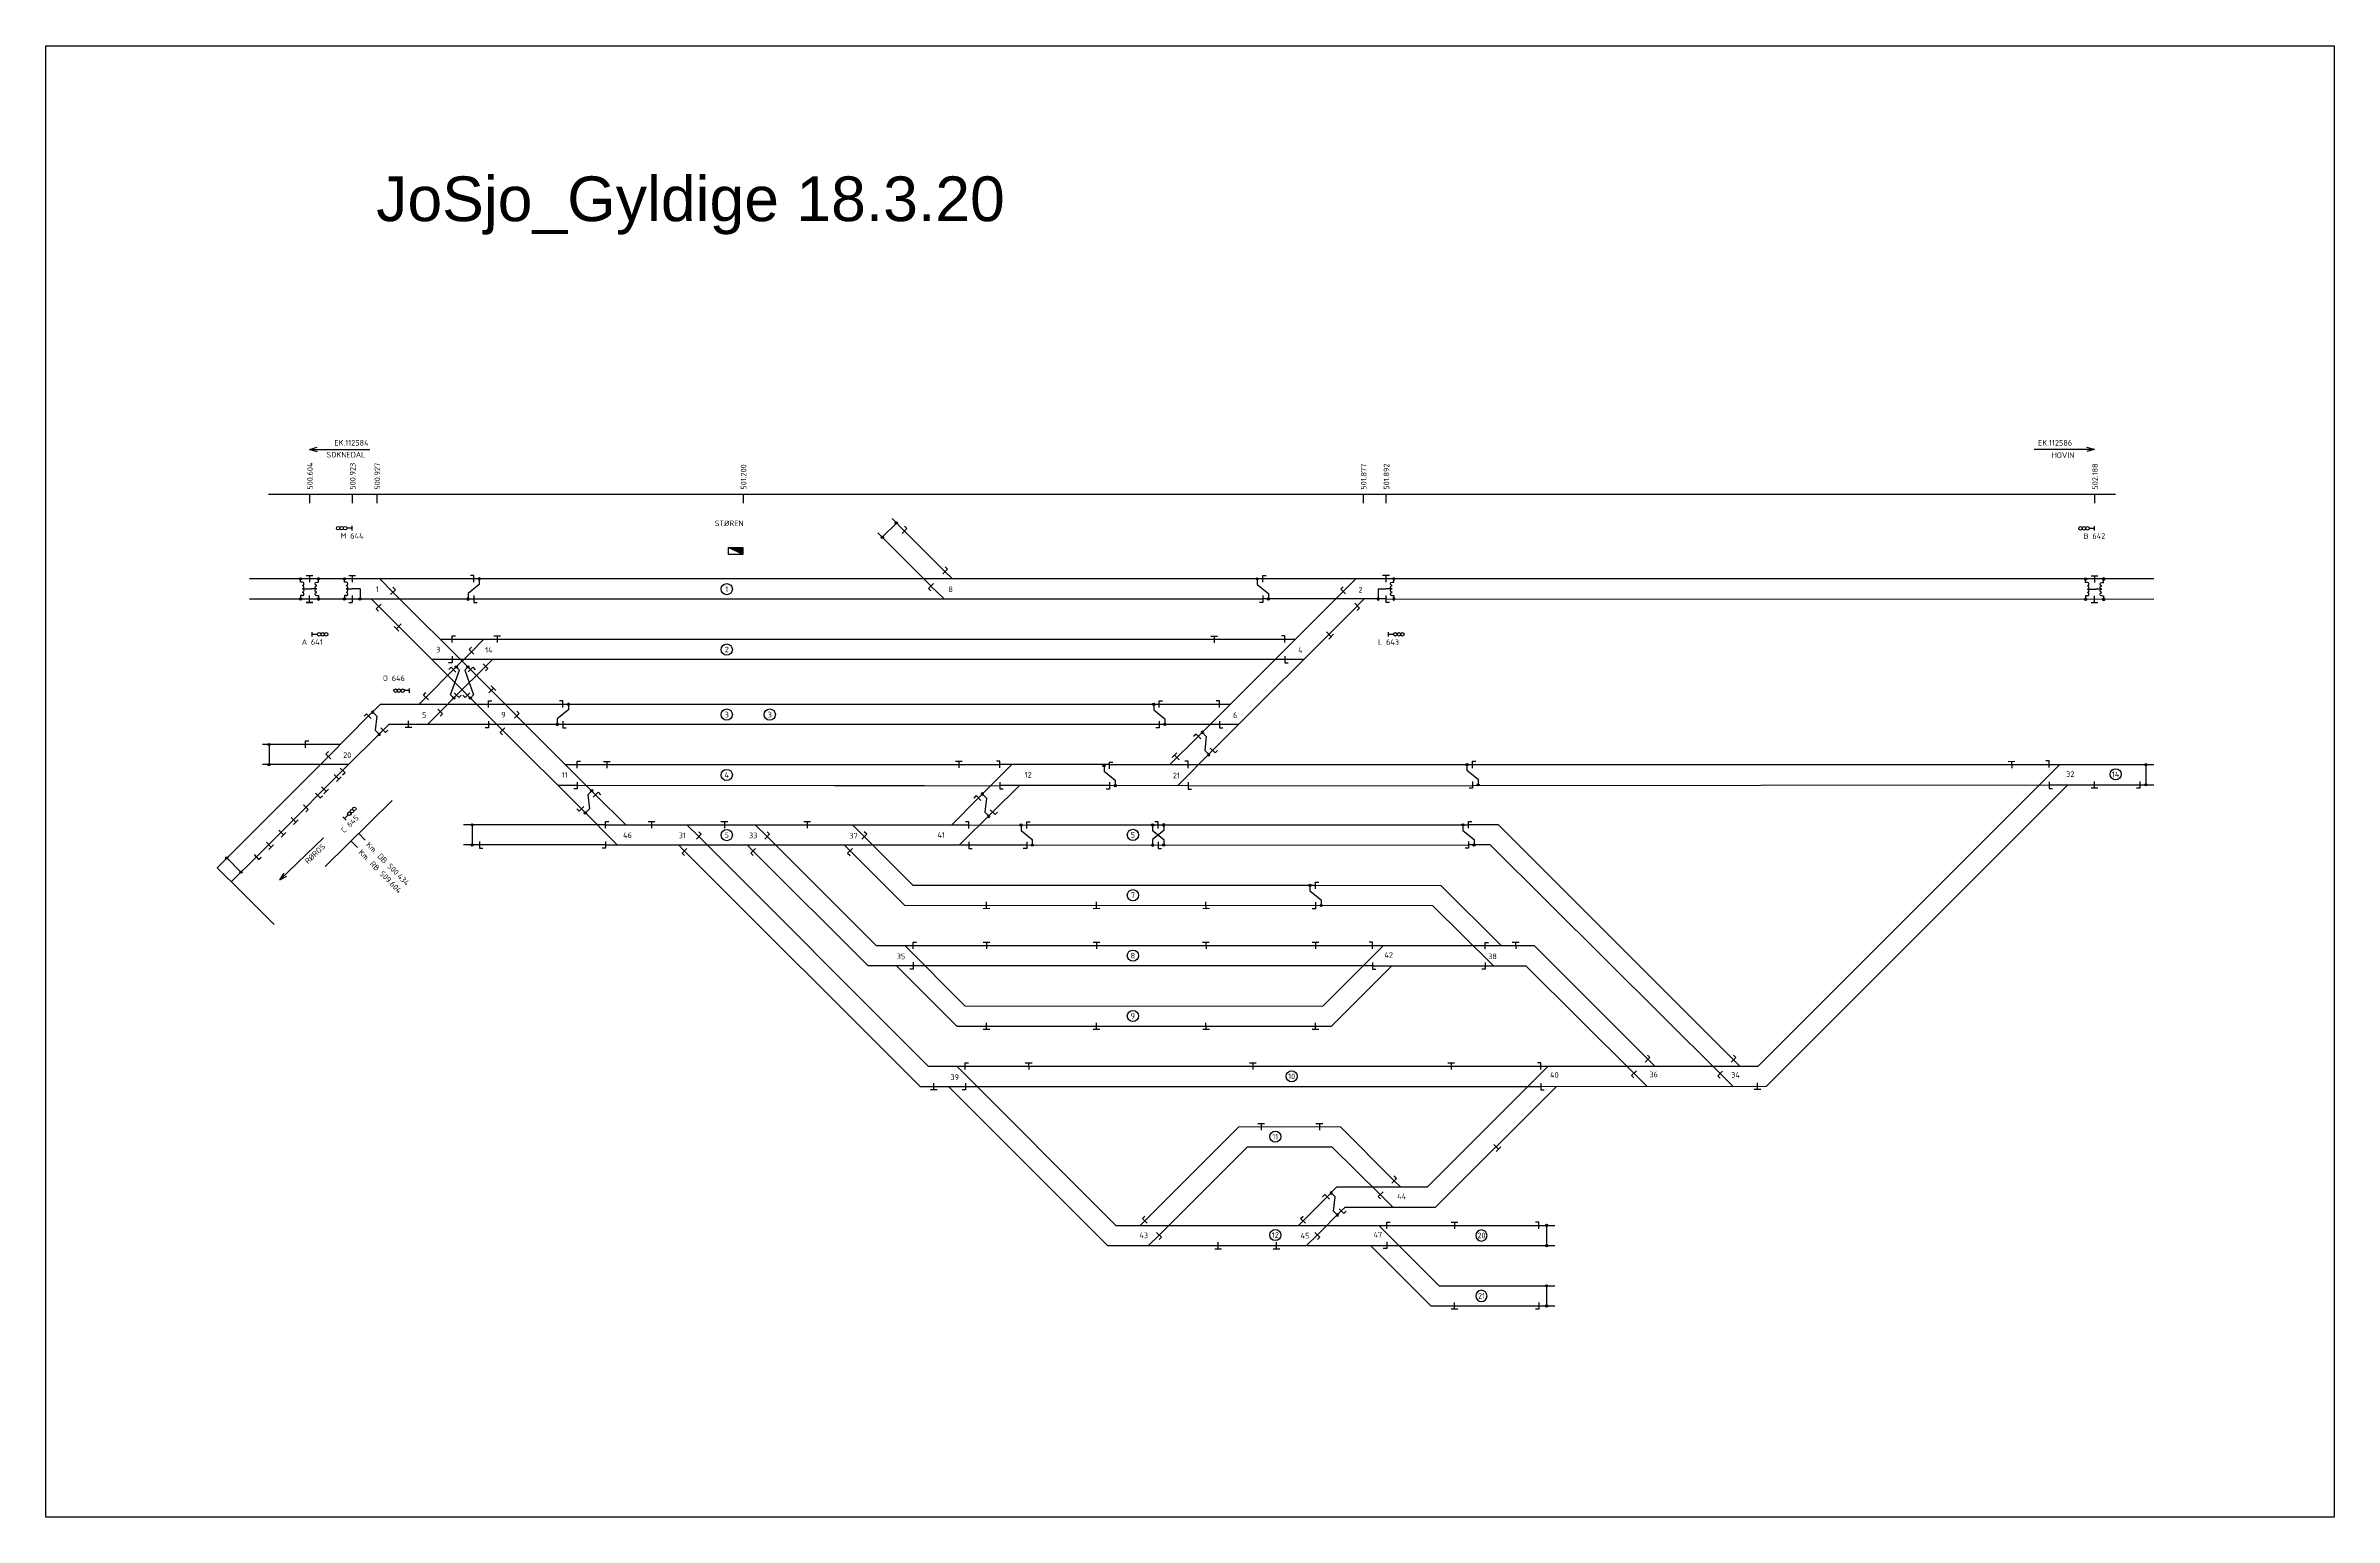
# Model space of a CAD drawing. Header units: metres. Extents: x -951 to 2504, y -1674 to 782.
# Drawn here: x 101 to 1125, y -1674 to -1016 of the extents above; entities that cross this region are included whole.
import ezdxf
from ezdxf.enums import TextEntityAlignment as Align

# ---------------------------------------------------------------- set-up
doc = ezdxf.new("R2010")
doc.units = ezdxf.units.M
doc.layers.get('0').update_dxf_attribs({"color": 211})
doc.layers.add('0-HL', color=6, linetype='Continuous', plot=False)
doc.layers.add('JBTEH_ATT_OBJEKTID', color=2, linetype='Continuous', lineweight=25)
doc.layers.add('NO_Tekst', color=7, linetype='Continuous', lineweight=18)
for name, color, linetype in [('JBTEH_Komponenter', 4, 'Continuous'), ('JBTEH_Komponenter_spornr.', 4, 'Continuous'), ('JBTEH_Skinne_isolert_signal', 240, 'Continuous'), ('JBTEH_Skinne_jordet_retur', 4, 'Continuous'), ('JBTEH_Skinne_jordet_tverrforbinder', 4, 'Continuous'), ('JBTEK_RETURSTRØMKRETS-EKSISTERENDE', 254, 'Continuous'), ('JBTKL-KOMPONENTER', 4, 'Continuous'), ('JBTKL-TEKST25', 2, 'Continuous'), ('PDF_KL-SPOR ISOLERT SKINNE', 1, 'Continuous')]:
    doc.layers.add(name, color=color, linetype=linetype)
doc.styles.add('ISO25', font='iso3098.shx', dxfattribs={"height": 2.5})
doc.styles.add('NO_Normal', font='arial.ttf')

# ---------------------------------------------------------------- blocks, each defined once
blk = doc.blocks.new('EH_Skinneskjot_dobbel')
for p, q in [((-1.5, 1.5), (1.5, 1.5)), ((0, 1.5), (0, -1.5))]:
    blk.add_line(p, q)
blk = doc.blocks.new('EH_Skinneskjot_enkel')
for p, q in [((0, -1.5), (0, 1.5)), ((0, 1.5), (1.5, 1.5))]:
    blk.add_line(p, q)
blk = doc.blocks.new('*U160')
for p, q in [((0, -1), (0, 1)), ((0, 0), (2.3, 0))]:
    blk.add_line(p, q)
for centre in [(3.1, 0), (4.7, 0), (6.2, 0)]:
    blk.add_circle(centre, 0.781)
at = {"layer": 'JBTKL-TEKST25', "style": 'ISO25'}
blk.add_attdef('X', text='', height=2.5, dxfattribs=at).set_placement((0, -4.7), align=Align.CENTER)
blk = doc.blocks.new('35 Spornummer')
blk.add_circle((0, 2.5), 2.5)
at = {"layer": 'JBTKL-TEKST25', "style": 'ISO25'}
blk.add_attdef('X', text='', height=2.5, dxfattribs=at).set_placement((0, 2.5), align=Align.MIDDLE)
blk = doc.blocks.new('EH_Koblingspunkt')
h = blk.add_hatch(color=256)
h.dxf.hatch_style = 1
edge = h.paths.add_edge_path()
edge.add_arc((0, 0), 0.5, 0, 360)
blk.add_circle((0, 0), 0.5)
blk = doc.blocks.new('Tverrforbinder')
at = {"layer": 'JBTEH_Skinne_jordet_retur'}
blk.add_line((0, 9), (0, 0), dxfattribs=at)
at = {"layer": 'JBTEH_Komponenter'}
for p in [(0, 9), (0, 0)]:
    blk.add_blockref('EH_Koblingspunkt', p, dxfattribs=at)
blk = doc.blocks.new('*U159')
for p, q in [((0, 0), (-2.3, 0)), ((0, -1), (0, 1))]:
    blk.add_line(p, q)
for centre in [(-6.2, 0), (-4.7, 0), (-3.1, 0)]:
    blk.add_circle(centre, 0.781)
at = {"layer": 'JBTKL-TEKST25', "style": 'ISO25'}
blk.add_attdef('X', text='', height=2.5, dxfattribs=at).set_placement((0, -4.7), align=Align.CENTER)
blk = doc.blocks.new('19 Stasjon')
at = {"linetype": 'ByBlock'}
blk.add_hatch(color=0, dxfattribs=at).paths.add_polyline_path([(6.4, 3.2), (0, 3.2), (6.4, 0)])
at = {"color": 0, "linetype": 'ByBlock'}
blk.add_line((6.4, 0), (0, 3.2), dxfattribs=at)
blk.add_lwpolyline([(0, 3.2), (6.4, 3.2), (6.4, 0), (0, 0)], close=True, dxfattribs=at)
blk = doc.blocks.new('EH_Overkast')
for p, q in [((0, 7.5), (0, 10.5)), ((0, 10.5), (1.5, 10.5)), ((-2.5, 9), (-2.5, 6.5)), ((-2.5, 6.5), (2.5, 2.5)), ((0, 1.5), (0, -1.5)), ((2.5, 2.5), (2.5, 0)), ((0, -1.5), (-1.5, -1.5))]:
    blk.add_line(p, q)
for p in [(-2.5, 9), (2.5, 0)]:
    blk.add_blockref('EH_Koblingspunkt', p)
blk = doc.blocks.new('EH_IMP_01')
for p, q in [((0, 7.5), (0, 9)), ((0.8, 7.5), (0, 7.5)), ((0.8, 1.5), (0, 1.5)), ((0, 1.5), (0, 0)), ((0.8, 4.5), (3.5, 4.5))]:
    blk.add_line(p, q)
at = {"linetype": 'ByBlock'}
blk.add_lwpolyline([(0, 0.8), (0, 0)], dxfattribs=at)
for centre in [(0.8, 6.8), (0.8, 5.2), (0.8, 3.8), (0.8, 2.2)]:
    blk.add_arc(centre, 0.75, 270, 90)
for p in [(0, 9), (0, 0)]:
    blk.add_blockref('EH_Koblingspunkt', p)
at = {"layer": 'JBTEH_ATT_OBJEKTID', "style": 'ISO25', "flags": 4}
blk.add_attdef('OBJEKTID', text='', height=2.5, dxfattribs=at).set_placement((0, -3.2), align=Align.MIDDLE)
blk = doc.blocks.new('EH_IMPx2_01')
for p, q in [((-1.5, 10.5), (1.5, 10.5)), ((0, 10.5), (0, 7.5)), ((-0.5, 4.5), (0.5, 4.5)), ((0, -1.5), (0, 1.5)), ((-1.5, -1.5), (1.5, -1.5))]:
    blk.add_line(p, q)
for name, p in [('EH_IMP_01', (-4, 0)), ('EH_Koblingspunkt', (-4, 9)), ('EH_Koblingspunkt', (-4, 0)), ('EH_Koblingspunkt', (4, 9)), ('EH_Koblingspunkt', (4, 0))]:
    blk.add_blockref(name, p)
at = {"xscale": -1}
blk.add_blockref('EH_IMP_01', (4, 0), dxfattribs=at)
at = {"layer": 'JBTEH_ATT_OBJEKTID', "style": 'ISO25'}
blk.add_attdef('OBJEKTID-1', text='', height=2.5, dxfattribs=at).set_placement((-4, -5.3), align=Align.RIGHT)
blk.add_attdef('OBJEKTID-2', (4, -5.3), '', height=2.5, dxfattribs=at)
blk = doc.blocks.new('*U124')
for p, q in [((-1.5, 10.5), (0, 10.5)), ((0, 10.5), (1.5, 10.5)), ((0, 10.5), (0, 7.5)), ((3.5, 4.5), (0, 4.5)), ((0, 1.5), (0, -1.5)), ((3.5, 4.5), (3.5, 0)), ((-1.5, -1.5), (0, -1.5))]:
    blk.add_line(p, q)
for name, p in [('EH_IMP_01', (-3.5, 0)), ('EH_Koblingspunkt', (-3.5, 9)), ('EH_Koblingspunkt', (-3.5, 0)), ('EH_Koblingspunkt', (3.5, 0))]:
    blk.add_blockref(name, p)
at = {"layer": 'JBTEH_ATT_OBJEKTID', "style": 'ISO25', "flags": 4}
blk.add_attdef('OBJEKTID', text='', height=2.5, dxfattribs=at).set_placement((0, -4), align=Align.MIDDLE)
blk = doc.blocks.new('*U125')
for p, q in [((0, 10.5), (-1.5, 10.5)), ((1.5, 10.5), (0, 10.5)), ((0, 10.5), (0, 7.5)), ((-3.5, 4.5), (-3.5, 0)), ((-3.5, 4.5), (0, 4.5)), ((0, 1.5), (0, -1.5)), ((1.5, -1.5), (0, -1.5))]:
    blk.add_line(p, q)
at = {"xscale": -1, "rotation": 8.633094239485217e-12}
for name, p in [('EH_Koblingspunkt', (-3.5, 0)), ('EH_IMP_01', (3.5, 0)), ('EH_Koblingspunkt', (3.5, 9)), ('EH_Koblingspunkt', (3.5, 0))]:
    blk.add_blockref(name, p, dxfattribs=at)
at = {"layer": 'JBTEH_ATT_OBJEKTID', "style": 'ISO25', "flags": 4}
blk.add_attdef('OBJEKTID', text='', height=2.5, dxfattribs=at).set_placement((0, -4), align=Align.MIDDLE)
blk = doc.blocks.new('*U207')
for p, q in [((0, 0), (-2.3, 0)), ((0, -1), (0, 1))]:
    blk.add_line(p, q)
for centre in [(-6.2, 0), (-4.7, 0), (-3.1, 0)]:
    blk.add_circle(centre, 0.781)
at = {"layer": 'JBTKL-TEKST25', "style": 'ISO25'}
blk.add_attdef('X', text='', height=2.5, dxfattribs=at).set_placement((-7, 4.3), align=Align.CENTER)

msp = doc.modelspace()

# ---------------------------------------------------------------- linework, layer by layer
msp.add_lwpolyline([(101.2, -1016), (1124.7, -1016), (1124.7, -1674.1), (101.2, -1674.1)], close=True)
at = {"layer": '0-HL', "flags": 128}
msp.add_lwpolyline([(177.9, -1383.6), (188.6, -1394.3), (203.3, -1409)], dxfattribs=at)
at = {"layer": 'JBTEH_Skinne_isolert_signal', "flags": 128}
for points in [[(739.3, -1337.5), (997.2, -1337.5)], [(612.1, -1346.9), (739.3, -1346.8)], [(997.2, -1346.5), (1037.8, -1346.5)], [(669.1, -1391.4), (725.1, -1391.5)], [(485.3, -1400.4), (669.1, -1400.5)], [(489.1, -1418.4), (694.6, -1418.4)], [(676.2, -1454.5), (703.2, -1427.5)], [(694.6, -1427.5), (744.9, -1427.5)], [(508.6, -1454.4), (676.2, -1454.5)], [(512.4, -1472.4), (769.9, -1472.4)], [(492.1, -1481.4), (512.5, -1481.4)], [(722.8, -1535.4), (776.9, -1481.4)], [(769.9, -1481.4), (870.8, -1481.3)], [(634.8, -1499.5), (680.2, -1499.4)], [(663.5, -1541.5), (674.3, -1530.8)], [(703.7, -1535.4), (698, -1529.8)], [(680.6, -1537.1), (682.3, -1535.4)], [(682.3, -1535.4), (722.8, -1535.4)], [(700.9, -1543.6), (769, -1543.6)], [(576.1, -1552.6), (700.9, -1552.6)], [(594.4, -1552.6), (599.2, -1547.9)], [(665.1, -1552.6), (669.9, -1547.8)], [(720.7, -1579.6), (769, -1579.6)]]:
    msp.add_lwpolyline(points, dxfattribs=at)
at = {"layer": 'JBTEH_Skinne_isolert_signal'}
for points in [[(536.7, -1346.8), (524.6, -1358.8)], [(577, -1346.8), (527.9, -1346.8)], [(870.8, -1481.3), (1005.6, -1346.5)], [(347.1, -1351), (360.6, -1364.4)], [(506.3, -1364.5), (506.3, -1364.5), (506.3, -1364.5), (518.3, -1352.4)], [(351.6, -1364.4), (514.1, -1364.4)], [(386.8, -1376.1), (492.2, -1481.4)], [(417.5, -1376.1), (468.9, -1427.4)], [(460.9, -1376), (485.3, -1400.4)], [(514.1, -1373.4), (539.9, -1373.4)], [(468.8, -1427.4), (489.2, -1427.4)], [(481.6, -1427.4), (508.6, -1454.4)], [(504.9, -1481.4), (576.1, -1552.6)]]:
    msp.add_lwpolyline(points, dxfattribs=at)
at = {"layer": 'JBTEH_Skinne_isolert_signal', "lineweight": 25}
for points in [[(388.1, -1364.5), (393.3, -1369.7)], [(418.7, -1364.5), (423.9, -1369.7)], [(462.1, -1364.5), (467.3, -1369.7)], [(539.9, -1364.4), (598.7, -1364.4)], [(598.7, -1373.5), (737.5, -1373.4)], [(693.7, -1552.6), (720.7, -1579.6)]]:
    msp.add_lwpolyline(points, dxfattribs=at)
at = {"layer": 'JBTEH_Skinne_jordet_retur'}
for points in [[(485.3, -1233), (479.7, -1227.4)], [(497, -1257.5), (473.3, -1233.8)], [(645.5, -1254.4), (292.6, -1254.4)], [(506.7, -1254.4), (503.4, -1251.2)], [(238.3, -1263.4), (292.6, -1263.4)], [(246.8, -1263.4), (250.1, -1266.6)], [(256.5, -1260.3), (291.2, -1295)], [(616.6, -1324.9), (681.4, -1260.1)], [(700.6, -1263.4), (645.5, -1263.4)], [(687.7, -1266.4), (690.8, -1263.4)], [(277.6, -1281.4), (282.9, -1281.4)], [(291.6, -1287), (283.6, -1295)], [(655.3, -1281.4), (660.1, -1281.4)], [(283.7, -1307.7), (282.3, -1306.3), (286.2, -1295.2), (284.8, -1293.8)], [(655.3, -1290.4), (282.9, -1290.4)], [(290, -1293.8), (288.6, -1295.2), (292.5, -1306.3), (292.5, -1306.3), (291.1, -1307.7)], [(301, -1290.4), (298, -1293.4)], [(271.2, -1307.4), (268.2, -1310.5)], [(284.9, -1306.4), (277.6, -1313.8)], [(289.8, -1306.4), (305.5, -1322.1)], [(245.6, -1315.7), (250.9, -1310.5), (299.2, -1310.5)], [(332.5, -1319.5), (299.2, -1319.5)], [(311.9, -1315.8), (347.1, -1351)], [(332.5, -1310.5), (599.2, -1310.5)], [(626.2, -1319.5), (599.2, -1319.5)], [(626.2, -1310.5), (631, -1310.5)], [(198.2, -1328.4), (217.4, -1328.4)], [(252.1, -1322.1), (234, -1340.1)], [(227.6, -1333.8), (177.9, -1383.6)], [(236.6, -1337.5), (198.2, -1337.5)], [(333.7, -1337.5), (338.9, -1337.5)], [(518.3, -1352.4), (533.3, -1337.4)], [(577, -1337.5), (527.9, -1337.4)], [(607.4, -1346.9), (623, -1331.2)], [(612.1, -1337.5), (739.3, -1337.5)], [(867, -1472.4), (1001.9, -1337.5)], [(997.2, -1337.5), (1044, -1337.5)], [(453.9, -1346.9), (338.9, -1346.8)], [(494, -1346.9), (453.9, -1346.9)], [(494, -1346.9), (527.9, -1346.8)], [(612.1, -1346.9), (577, -1346.8)], [(739.3, -1346.8), (997.2, -1346.5)], [(1037.8, -1346.5), (1044, -1346.5)], [(222.8, -1351.3), (217.6, -1356.6)], [(340.8, -1357.3), (356.8, -1373.4), (356.8, -1373.4)], [(524.6, -1358.8), (509.9, -1373.4), (509.9, -1373.4)], [(351.6, -1364.4), (288, -1364.4)], [(393.3, -1369.7), (495.9, -1472.4)], [(423.9, -1369.7), (472.6, -1418.4)], [(467.3, -1369.7), (489, -1391.4)], [(514.1, -1364.5), (539.9, -1364.4)], [(596.2, -1364.5), (596.2, -1367), (601.2, -1371), (601.2, -1371), (601.2, -1373.4)], [(598.7, -1364.4), (737.5, -1364.4)], [(195.4, -1378.8), (184.2, -1389.9)], [(295.2, -1373.4), (288.1, -1373.4)], [(351.6, -1373.4), (514.1, -1373.4)], [(384.2, -1373.4), (386.8, -1376.1)], [(414.9, -1373.4), (417.5, -1376.1)], [(458.3, -1373.4), (460.9, -1376)], [(539.9, -1373.4), (598.7, -1373.5)], [(850, -1475.6), (747.2, -1373.4), (737.5, -1373.4)], [(489, -1391.4), (669.1, -1391.4)], [(669.1, -1400.4), (721.4, -1400.5)], [(748.7, -1427.5), (721.4, -1400.5)], [(472.6, -1418.4), (489.1, -1418.4)], [(485.4, -1418.4), (512.3, -1445.4)], [(672.4, -1445.5), (699.5, -1418.4)], [(694.6, -1418.4), (744.9, -1418.4)], [(489.2, -1427.4), (694.6, -1427.4)], [(744.9, -1427.5), (763.2, -1427.5)], [(811.5, -1475.5), (763.2, -1427.5)], [(512.3, -1445.4), (672.4, -1445.5)], [(495.9, -1472.4), (512.4, -1472.4)], [(508.6, -1472.4), (579.8, -1543.6)], [(719.1, -1526.4), (773.1, -1472.4)], [(769.9, -1472.4), (867, -1472.4)], [(820.8, -1472.4), (817.7, -1469.3)], [(858.9, -1472.4), (856, -1469.5)], [(512.5, -1481.4), (769.9, -1481.4)], [(599.2, -1547.9), (638.6, -1508.4)], [(638.6, -1508.4), (676.5, -1508.4)], [(698, -1529.8), (676.4, -1508.4)], [(707.1, -1526.4), (704.3, -1523.6)], [(674.3, -1530.8), (678.6, -1526.4), (719.1, -1526.4)], [(579.8, -1543.6), (700.9, -1543.6)], [(590.7, -1543.6), (592.8, -1541.5)], [(661.4, -1543.6), (663.5, -1541.5)], [(669.9, -1547.8), (680.6, -1537.1)], [(682.3, -1535.4), (685.5, -1535.4)], [(697.4, -1543.6), (724.4, -1570.6)], [(769, -1543.6), (776.1, -1543.6)], [(700.9, -1552.6), (761.5, -1552.6)], [(761.5, -1552.6), (776.1, -1552.6)], [(724.4, -1570.6), (761.5, -1570.6)], [(761.5, -1570.6), (776.1, -1570.6)], [(769, -1579.6), (776.1, -1579.6)]]:
    msp.add_lwpolyline(points, dxfattribs=at)
at = {"layer": 'JBTEH_Skinne_jordet_tverrforbinder'}
for points in [[(201.1, -1328.2), (201.1, -1337.5)], [(1040.4, -1337.2), (1040.4, -1346.5)]]:
    msp.add_lwpolyline(points, dxfattribs=at)
at = {"layer": 'JBTKL-KOMPONENTER'}
for p, q in [((219.2, -1196.5), (222.6, -1195.5)), ((219.2, -1196.5), (246.2, -1196.5)), ((219.2, -1196.5), (222.6, -1197.4)), ((1017.5, -1196.5), (990.5, -1196.5)), ((1017.5, -1196.5), (1014.1, -1195.6)), ((1017.5, -1196.5), (1014.1, -1197.4)), ((200.9, -1216.5), (1026.8, -1216.5)), ((219.2, -1216.5), (219.2, -1220.5)), ((238.3, -1216.5), (238.3, -1220.5)), ((249.3, -1216.5), (249.3, -1220.5)), ((413.1, -1216.5), (413.1, -1220.5)), ((690.4, -1216.5), (690.4, -1220.5)), ((700.6, -1216.5), (700.6, -1220.5)), ((1017.5, -1216.5), (1017.5, -1220.5)), ((205.9, -1389), (225.4, -1370.3)), ((244, -1371.2), (241.2, -1368.3)), ((240.6, -1374.5), (237.8, -1371.7)), ((205.9, -1389), (207.8, -1386)), ((205.9, -1389), (209, -1387.3))]:
    msp.add_line(p, q, dxfattribs=at)
at = {"layer": 'JBTKL-KOMPONENTER', "flags": 128}
msp.add_lwpolyline([(226.2, -1383), (256.1, -1353.6)], dxfattribs=at)
at = {"layer": 'PDF_KL-SPOR ISOLERT SKINNE', "lineweight": 25}
for points in [[(503.4, -1251.2), (485.3, -1233)], [(292.6, -1254.4), (192.3, -1254.4)], [(250.6, -1254.4), (256.4, -1260.3)], [(503, -1263.4), (497.1, -1257.6)], [(1044, -1254.4), (645.5, -1254.4)], [(681.4, -1260.1), (687.1, -1254.4)], [(192.3, -1263.4), (247.2, -1263.4)], [(250.1, -1266.6), (289.8, -1306.4)], [(292.6, -1263.4), (645.5, -1263.4)], [(623, -1331.2), (687.8, -1266.4)], [(700.6, -1263.4), (1017.5, -1263.5)], [(1017.5, -1263.5), (1017.5, -1263.5), (1044, -1263.4)], [(282.9, -1281.4), (655.3, -1281.4)], [(297.2, -1281.4), (291.6, -1287)], [(283.6, -1295), (271.2, -1307.4)], [(282.9, -1290.4), (273.8, -1290.4)], [(298, -1293.4), (284.9, -1306.4)], [(291.2, -1295), (311.9, -1315.7)], [(663.8, -1290.4), (655.3, -1290.4)], [(245.6, -1315.7), (227.6, -1333.8)], [(299.2, -1319.5), (254.7, -1319.5), (252.1, -1322.1)], [(277.6, -1313.8), (271.9, -1319.5)], [(299.2, -1310.5), (332.5, -1310.5)], [(599.2, -1319.5), (332.5, -1319.5)], [(599.2, -1310.5), (626.2, -1310.5)], [(634.7, -1319.5), (626.2, -1319.5)], [(217.4, -1328.4), (232.9, -1328.4)], [(305.5, -1322.1), (340.8, -1357.3)], [(604, -1337.5), (616.6, -1324.9)], [(234, -1340.1), (222.8, -1351.3)], [(338.9, -1337.5), (527.9, -1337.4)], [(577, -1337.5), (612.1, -1337.5)], [(338.9, -1346.8), (330.3, -1346.8)], [(217.6, -1356.6), (195.4, -1378.8)], [(750.9, -1364.4), (737.5, -1364.4)], [(856, -1469.5), (750.9, -1364.4)], [(351.6, -1373.4), (295.2, -1373.4)], [(752.1, -1418.4), (725.1, -1391.5)], [(744.9, -1418.4), (766.8, -1418.4)], [(817.7, -1469.3), (766.8, -1418.4)], [(817.4, -1481.4), (811.5, -1475.5)], [(855.9, -1481.4), (850, -1475.6)], [(592.8, -1541.5), (634.8, -1499.5)], [(704.3, -1523.6), (680.1, -1499.4)]]:
    msp.add_lwpolyline(points, dxfattribs=at)

# ---------------------------------------------------------------- block references
at = {"layer": 'JBTEH_Komponenter'}
for name, p, rotation in [('EH_Skinneskjot_dobbel', (352.2, -1337.6), 0.1658449121363209), ('EH_Skinneskjot_dobbel', (980.4, -1337.5), 0.524201961274537), ('EH_Overkast', (340.8, -1357.3), 315.0000000000003), ('EH_Skinneskjot_dobbel', (1017.5, -1346.5), 180.5242019612745), ('EH_Skinneskjot_dobbel', (372.1, -1364.4), 0.1658449121363209), ('EH_Skinneskjot_dobbel', (404.7, -1364.4), 0.1658449121363209), ('EH_Skinneskjot_dobbel', (441.7, -1364.4), 0.1658449121363209), ('EH_Skinneskjot_dobbel', (521.9, -1400.4), 180.5242019612745), ('EH_Skinneskjot_dobbel', (571.1, -1400.4), 180.5242019612745), ('EH_Skinneskjot_dobbel', (620.1, -1400.4), 180.5242019612745), ('EH_Skinneskjot_dobbel', (521.9, -1418.4), 0.524201961274537), ('EH_Skinneskjot_dobbel', (571.1, -1418.4), 0.524201961274537), ('EH_Skinneskjot_dobbel', (620.1, -1418.4), 0.524201961274537), ('EH_Skinneskjot_dobbel', (669.1, -1418.4), 0.524201961274537), ('EH_Skinneskjot_dobbel', (758.6, -1418.4), 0.524201961274537), ('EH_Skinneskjot_dobbel', (521.9, -1454.4), 180.5242019612745), ('EH_Skinneskjot_dobbel', (571.1, -1454.4), 180.5242019612745), ('EH_Skinneskjot_dobbel', (620.1, -1454.5), 180.5242019612745), ('EH_Skinneskjot_dobbel', (669.1, -1454.4), 180.5242019612745), ('EH_Skinneskjot_dobbel', (540.8, -1472.4), 0.524201961274537), ('EH_Skinneskjot_dobbel', (641.1, -1472.4), 0.524201961274537), ('EH_Skinneskjot_dobbel', (729.7, -1472.4), 0.524201961274537), ('EH_Skinneskjot_dobbel', (498.4, -1481.4), 180.5242019612745), ('EH_Skinneskjot_dobbel', (866.7, -1481.3), 180.5242019612745), ('EH_Skinneskjot_dobbel', (644.8, -1499.5), 0.524201961274537), ('EH_Skinneskjot_dobbel', (670.8, -1499.5), 0.524201961274537), ('EH_Skinneskjot_dobbel', (749.9, -1508.4), 225.5242019612745), ('EH_Skinneskjot_dobbel', (731.2, -1543.6), 0.524201961274537), ('EH_Skinneskjot_dobbel', (731.2, -1579.6), 180.5242019612992)]:
    msp.add_blockref(name, p, dxfattribs=dict(at, rotation=rotation))
at = {"layer": 'JBTEH_Komponenter', "xscale": -1, "rotation": 179.4757980387255}
for p in [(625.6, -1552.6), (651.6, -1552.6)]:
    msp.add_blockref('EH_Skinneskjot_dobbel', p, dxfattribs=at)
at = {"layer": 'JBTEH_Komponenter_spornr.'}
for p, values in [((405.8, -1261.5), {'X': '1'}), ((405.8, -1288.5), {'X': '2'}), ((405.8, -1317.6), {'X': '3'}), ((425, -1317.6), {'X': '3'}), ((405.8, -1344.6), {'X': '4'}), ((1026.9, -1344.3), {'X': '14'}), ((405.8, -1371.5), {'X': '5'}), ((587.4, -1371.4), {'X': '5'}), ((587.4, -1398.4), {'X': '7'}), ((587.4, -1425.4), {'X': '8'}), ((587.4, -1452.4), {'X': '9'}), ((658.4, -1479.4), {'X': '10'}), ((651.1, -1506.4), {'X': '11'}), ((651.1, -1550.4), {'X': '12'})]:
    msp.add_blockref('35 Spornummer', p, dxfattribs=at).add_auto_attribs(values)
ref = msp.add_blockref('35 Spornummer', (743.3, -1545.6), dxfattribs=dict(at, xscale=-1, rotation=180))
ref.add_attrib('X', '20', dxfattribs={"layer": 'JBTKL-TEKST25', "height": 2.5, "style": 'ISO25'}).set_placement((743.3, -1548.1), align=Align.MIDDLE)
ref = msp.add_blockref('35 Spornummer', (743.3, -1572.6), dxfattribs=dict(at, xscale=-1, rotation=180))
ref.add_attrib('X', '21', dxfattribs={"layer": 'JBTKL-TEKST25', "height": 2.5, "style": 'ISO25'}).set_placement((743.3, -1575.1), align=Align.MIDDLE)
at = {"layer": 'JBTEH_Skinne_jordet_retur', "xscale": -1}
for name, p, rotation in [('EH_Skinneskjot_enkel', (485.3, -1233), 315), ('EH_Skinneskjot_enkel', (256.5, -1260.3), 315), ('EH_Skinneskjot_enkel', (497.1, -1257.6), 134.9999999999999), ('EH_Skinneskjot_enkel', (503.4, -1251.1), 315), ('EH_Skinneskjot_enkel', (250.1, -1266.7), 134.9999999999831), ('EH_Skinneskjot_enkel', (655.3, -1290.4), 180), ('EH_Skinneskjot_enkel', (283.6, -1295), 44.99543198443076), ('EH_Skinneskjot_enkel', (284.9, -1306.4), 224.9984085831932), ('EH_Overkast', (252.1, -1322.1), 45.42147327192489), ('EH_Skinneskjot_enkel', (311.9, -1315.7), 315), ('EH_Skinneskjot_enkel', (626.2, -1319.5), 180), ('EH_Skinneskjot_enkel', (305.5, -1322.1), 134.9999999999831), ('EH_Overkast', (623.1, -1331.2), 45.2978998299298), ('EH_Skinneskjot_enkel', (222.9, -1351.3), 222.270660062709), ('EH_Overkast', (524.7, -1358.8), 44.92051659973926), ('EH_Skinneskjot_enkel', (527.9, -1346.8), 180), ('EH_Skinneskjot_enkel', (612.1, -1346.9), 180), ('EH_Skinneskjot_enkel', (997.2, -1346.7), 180), ('EH_Skinneskjot_enkel', (393.3, -1369.7), 315), ('EH_Skinneskjot_enkel', (423.9, -1369.7), 315), ('EH_Skinneskjot_enkel', (467.3, -1369.7), 315), ('EH_Skinneskjot_enkel', (195.4, -1378.8), 222.3574547059177), ('EH_Skinneskjot_enkel', (295.2, -1373.4), 180), ('EH_Skinneskjot_enkel', (386.9, -1376), 134.9999999999831), ('EH_Skinneskjot_enkel', (417.6, -1376), 134.9999999999831), ('EH_Skinneskjot_enkel', (460.9, -1376), 134.9999999999831), ('EH_Skinneskjot_enkel', (514.1, -1373.5), 180), ('EH_Skinneskjot_enkel', (694.6, -1427.5), 180), ('EH_Skinneskjot_enkel', (817.5, -1469.5), 315), ('EH_Skinneskjot_enkel', (856, -1469.5), 315), ('EH_Skinneskjot_enkel', (769.9, -1481.4), 180), ('EH_Skinneskjot_enkel', (811.5, -1475.5), 134.9999999999999), ('EH_Skinneskjot_enkel', (850, -1475.6), 134.9999999999999), ('EH_Skinneskjot_enkel', (704.3, -1523.6), 315), ('EH_Overkast', (674.3, -1530.8), 225), ('EH_Skinneskjot_enkel', (698.2, -1529.6), 134.9999999999999), ('EH_Skinneskjot_enkel', (769, -1543.6), 359.9515951406408)]:
    msp.add_blockref(name, p, dxfattribs=dict(at, rotation=rotation))
at = {"layer": 'JBTEH_Skinne_jordet_retur'}
for name, p in [('EH_IMPx2_01', (219.2, -1263.4)), ('*U124', (238.3, -1263.4)), ('EH_Overkast', (645.5, -1263.4)), ('*U125', (700.6, -1263.4)), ('EH_IMPx2_01', (1017.5, -1263.5)), ('EH_Skinneskjot_enkel', (282.9, -1281.4)), ('EH_Skinneskjot_dobbel', (303.1, -1281.4)), ('EH_Skinneskjot_dobbel', (623.8, -1281.5)), ('EH_Koblingspunkt', (284.8, -1293.8)), ('EH_Koblingspunkt', (290, -1293.8)), ('EH_Koblingspunkt', (283.7, -1307.7)), ('EH_Koblingspunkt', (291.1, -1307.7)), ('EH_Skinneskjot_enkel', (299.2, -1310.5)), ('EH_Overkast', (599.2, -1319.5)), ('EH_Skinneskjot_enkel', (217.4, -1328.4)), ('EH_Skinneskjot_enkel', (338.9, -1337.5)), ('EH_Skinneskjot_dobbel', (509.6, -1337.4)), ('EH_Overkast', (577, -1346.9)), ('EH_Overkast', (739.3, -1346.5)), ('EH_Skinneskjot_enkel', (351.6, -1364.4)), ('EH_Overkast', (539.9, -1373.5)), ('EH_Koblingspunkt', (596.2, -1364.5)), ('EH_Overkast', (737.5, -1373.4)), ('EH_Koblingspunkt', (601.2, -1373.4)), ('EH_Overkast', (669.1, -1400.5)), ('EH_Skinneskjot_enkel', (744.9, -1418.5))]:
    msp.add_blockref(name, p, dxfattribs=at)
at = {"layer": 'JBTEH_Skinne_jordet_retur', "xscale": -1}
for name, p in [('EH_Overkast', (292.6, -1263.4)), ('EH_Skinneskjot_enkel', (655.3, -1281.4)), ('EH_Overkast', (332.5, -1319.5)), ('EH_Skinneskjot_enkel', (626.2, -1310.5)), ('EH_Skinneskjot_enkel', (527.9, -1337.4)), ('EH_Skinneskjot_enkel', (612.1, -1337.5)), ('EH_Skinneskjot_enkel', (997.2, -1337.3)), ('EH_Skinneskjot_enkel', (514.1, -1364.5)), ('EH_Overkast', (598.7, -1373.5)), ('EH_Skinneskjot_enkel', (694.6, -1418.4)), ('EH_Skinneskjot_enkel', (769.9, -1472.4))]:
    msp.add_blockref(name, p, dxfattribs=at)
at = {"layer": 'JBTEH_Skinne_jordet_retur'}
for name, p, rotation in [('EH_Skinneskjot_enkel', (681.4, -1260.1), 45.00000000002317), ('EH_Skinneskjot_enkel', (687.7, -1266.4), 225.0000000000176), ('EH_Skinneskjot_dobbel', (259.1, -1275.6), 136.7357045889304), ('EH_Skinneskjot_dobbel', (675, -1279.2), 224.9185765859335), ('EH_Skinneskjot_enkel', (282.9, -1290.4), 180), ('EH_Skinneskjot_enkel', (291.6, -1287), 45.00000000002317), ('EH_Skinneskjot_enkel', (291.2, -1295), 314.144941912141), ('EH_Skinneskjot_enkel', (297.9, -1293.4), 225.0000000000176), ('EH_Skinneskjot_enkel', (271.3, -1307.4), 46.71026204031185), ('EH_Skinneskjot_enkel', (289.8, -1306.4), 135.0000000000338), ('EH_Skinneskjot_dobbel', (300.4, -1304.3), 315), ('EH_Skinneskjot_dobbel', (263.5, -1319.4), 180), ('EH_Skinneskjot_enkel', (277.6, -1313.7), 225.0000000000176), ('EH_Skinneskjot_enkel', (299.2, -1319.5), 180), ('EH_Skinneskjot_enkel', (227.6, -1333.8), 45.00000000002317), ('EH_Skinneskjot_enkel', (234, -1340.1), 225.0000000000176), ('EH_Skinneskjot_dobbel', (607.1, -1334.3), 44.91857658593022), ('EH_Skinneskjot_dobbel', (225.6, -1348.5), 225.0000000000006), ('EH_Skinneskjot_dobbel', (231.2, -1342.9), 225.0000000000006), ('EH_Skinneskjot_enkel', (338.9, -1346.8), 180), ('EH_Skinneskjot_enkel', (1037.8, -1346.5), 180.0000000000347), ('EH_Skinneskjot_dobbel', (212, -1362.2), 225.0000000000006), ('EH_Skinneskjot_enkel', (217.5, -1356.5), 225.0000000000176), ('EH_Skinneskjot_dobbel', (201, -1373.3), 225.0000000000006), ('EH_Skinneskjot_dobbel', (206.5, -1367.8), 225.0000000000006), ('EH_Skinneskjot_enkel', (351.6, -1373.4), 180), ('EH_Skinneskjot_enkel', (489.1, -1418.4), 0.1556066177682133), ('EH_Skinneskjot_enkel', (489.2, -1427.4), 180.1556066177513), ('EH_Skinneskjot_enkel', (744.9, -1427.5), 180), ('EH_Skinneskjot_enkel', (512.4, -1472.4), 0.1556066177682133), ('EH_Skinneskjot_enkel', (512.5, -1481.4), 180.1556066177513), ('EH_Skinneskjot_enkel', (592.8, -1541.5), 45.15144981021954), ('EH_Skinneskjot_enkel', (663.5, -1541.5), 45.15144981021954), ('EH_Skinneskjot_enkel', (700.9, -1543.6), 359.9515951406779), ('EH_Skinneskjot_enkel', (599.1, -1547.8), 225.1514498102026), ('EH_Skinneskjot_enkel', (669.9, -1547.8), 225.1514498102026), ('EH_Skinneskjot_enkel', (700.9, -1552.4), 179.9982512489768), ('EH_Skinneskjot_enkel', (769, -1579.6), 179.9982512489768)]:
    msp.add_blockref(name, p, dxfattribs=dict(at, rotation=rotation))
at = {"layer": 'JBTEH_Skinne_jordet_tverrforbinder'}
for p in [(201.1, -1337.5), (1040.4, -1346.5), (291.9, -1373.4), (772.4, -1552.6), (772.4, -1579.6)]:
    msp.add_blockref('Tverrforbinder', p, dxfattribs=at)
at = {"layer": 'JBTEH_Skinne_jordet_tverrforbinder', "rotation": 45.05546540330611}
msp.add_blockref('Tverrforbinder', (188.5, -1385.6), dxfattribs=at)
at = {"layer": 'JBTEK_RETURSTRØMKRETS-EKSISTERENDE'}
for name, p, rotation in [('Tverrforbinder', (475.3, -1235.8), 315.0173374140465), ('EH_Skinneskjot_dobbel', (219.2, -1263.4), 180)]:
    msp.add_blockref(name, p, dxfattribs=dict(at, rotation=rotation))
msp.add_blockref('EH_Skinneskjot_dobbel', (219.2, -1254.4), dxfattribs=at)
at = {"layer": 'JBTKL-KOMPONENTER'}
for name, p, values in [('*U159', (238.2, -1231.7), {'X': 'M 644'}), ('*U159', (1017.4, -1231.8), {'X': 'B 642'}), ('*U160', (220.4, -1279.2), {'X': 'A 641'}), ('*U160', (701.7, -1279.2), {'X': 'L 643'}), ('*U207', (263.9, -1304.4), {'X': 'O 646'})]:
    msp.add_blockref(name, p, dxfattribs=at).add_auto_attribs(values)
msp.add_blockref('19 Stasjon', (406.6, -1243.5), dxfattribs=at)
at = {"layer": 'JBTKL-KOMPONENTER', "rotation": 44.59075185995076}
msp.add_blockref('*U160', (234.8, -1361.6), dxfattribs=at).add_auto_attribs({'X': 'C 645'})

# ---------------------------------------------------------------- texts
at = {"layer": '0-HL', "insert": (249, -1074.4), "char_height": 20, "width": 721.64, "attachment_point": 1, "style": 'NO_Normal'}
msp.add_mtext('JoSjo_Gyldige 18.3.20', dxfattribs=at)
at = {"layer": 'JBTKL-KOMPONENTER', "style": 'ISO25'}
for s, p in [('EK.112584', (245.6, -1194.8)), ('SOKNEDAL', (244.2, -1200.1))]:
    msp.add_text(s, height=2.5, dxfattribs=at).set_placement(p, align=Align.RIGHT)
for s, p in [('EK.112586', (992.2, -1194.8)), ('HOVIN', (998.3, -1200.3)), ('STØREN', (400.4, -1230.8))]:
    msp.add_text(s, height=2.5, dxfattribs=at).set_placement(p)
for s, rotation, p in [('500.604', 90, (219.4, -1214.5)), ('500.923', 90, (238.5, -1214.5)), ('500.927', 90, (249.5, -1214.5)), ('501.200', 90, (413.3, -1214.5)), ('501.877', 90, (690.6, -1214.5)), ('501.892', 90, (700.8, -1214.5)), ('502.188', 90, (1017.7, -1214.5)), ('Km. RB 509.604', 314.5908, (241.8, -1376.1)), ('Km. DB 500.434', 314.5908, (245.2, -1372.7))]:
    msp.add_text(s, height=2.5, rotation=rotation, dxfattribs=at).set_placement(p, align=Align.MIDDLE_LEFT)
msp.add_text('RØROS', height=2.5, rotation=43.7551, dxfattribs=at).set_placement((226.5, -1374.4), align=Align.RIGHT)
at = {"layer": 'JBTKL-TEKST25', "style": 'ISO25'}
for s, p in [('1', (248.8, -1260.3)), ('8', (504.9, -1260.3)), ('2', (688.3, -1260.5)), ('3', (275.8, -1287.3)), ('14', (297.7, -1287.5)), ('4', (661.3, -1287.5)), ('5', (269.5, -1316.6)), ('9', (304.9, -1316.4)), ('6', (632.2, -1316.6)), ('20', (234.2, -1334.5)), ('32', (1004.8, -1343)), ('11', (331.9, -1343.4)), ('12', (539, -1343.3)), ('21', (605.3, -1343.6)), ('46', (359.4, -1370.3)), ('31', (384.3, -1370.4)), ('33', (415.7, -1370.4)), ('37', (460.6, -1370.5)), ('41', (500, -1370.2)), ('35', (481.8, -1424.5)), ('42', (699.9, -1423.9)), ('38', (746.3, -1424.5)), ('39', (505.8, -1478.5)), ('40', (774, -1477.5)), ('36', (818.4, -1477.3)), ('34', (855, -1477.5)), ('44', (705.6, -1531.9)), ('43', (590.3, -1549.3)), ('45', (662.4, -1549.4)), ('47', (695, -1549))]:
    msp.add_text(s, height=2.5, dxfattribs=at).set_placement(p)
at = {"layer": 'NO_Tekst', "insert": (559.6, -1339.2), "char_height": 0.0035, "width": 14.853, "attachment_point": 1, "style": 'NO_Normal'}
msp.add_mtext('Må kontroleres!', dxfattribs=at)

doc.saveas('drawing.dxf')
